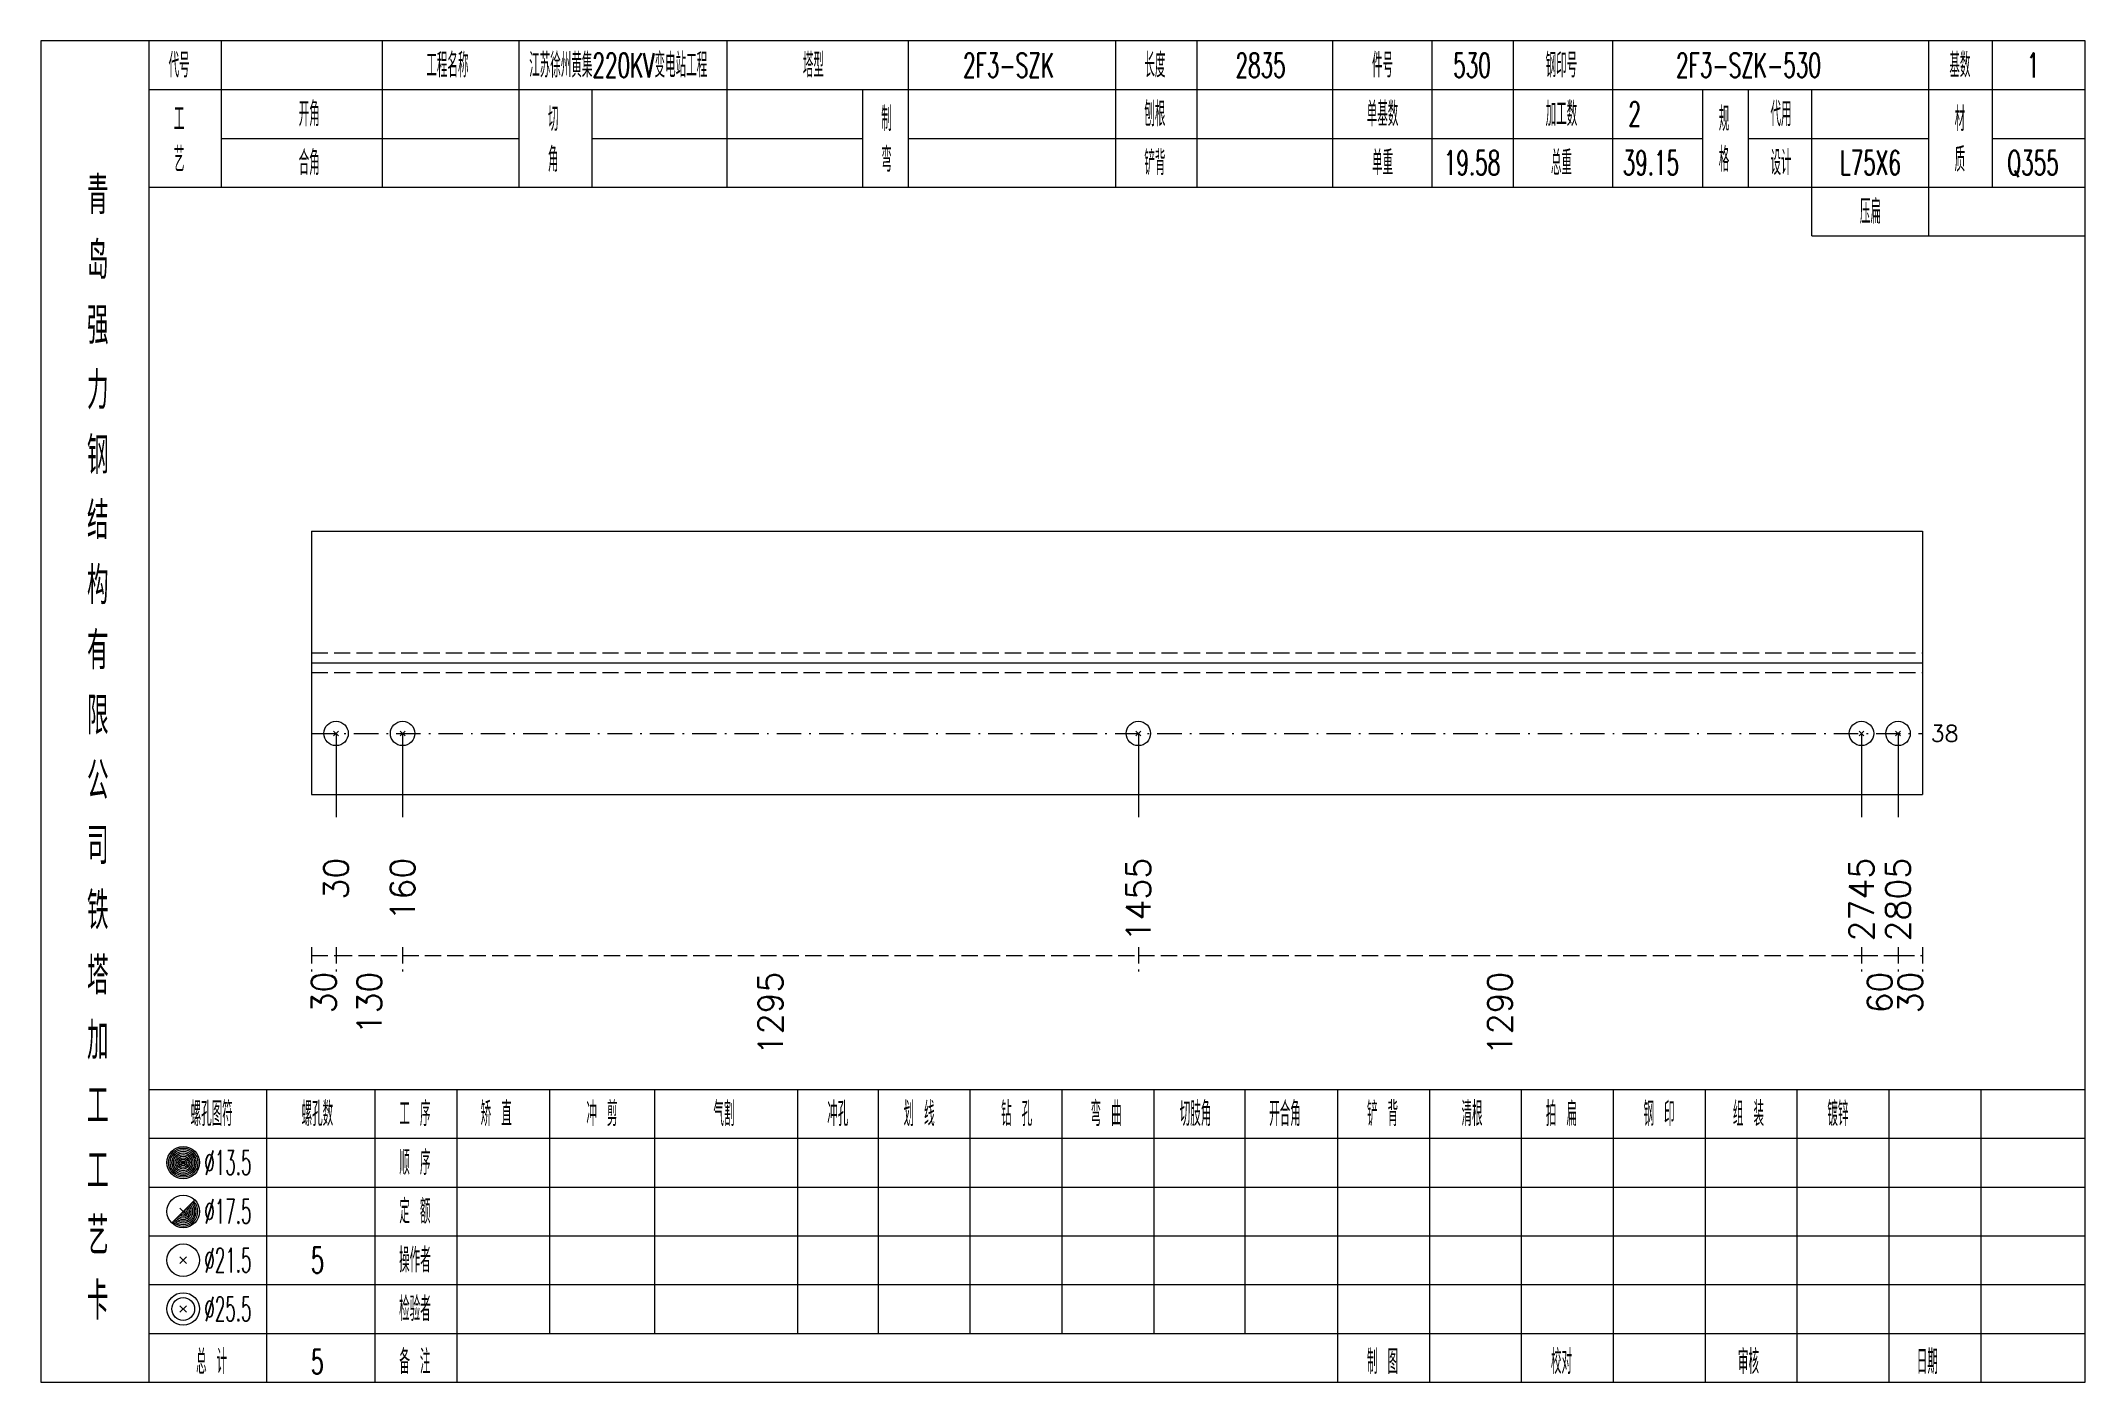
# Model space of a CAD drawing. Extents: x 0 to 4623, y -1159 to 4890.
# Drawn here: x 3114 to 3365.4, y 2250 to 2415 of the extents above; entities that cross this region are included whole.
import ezdxf
from ezdxf.enums import TextEntityAlignment as Align

# ---------------------------------------------------------------- set-up
doc = ezdxf.new("R2010")
doc.units = 0
doc.header["$MEASUREMENT"] = 0
doc.linetypes.add('一点画线', pattern=[5.2, 3, -1, 0.2, -1])
doc.linetypes.add('虚线', pattern=[2.75, 2, -0.75])
doc.layers.get('0').update_dxf_attribs({"linetype": 'CONTINUOUS', "lineweight": 25})
for name, color, linetype, lineweight in [('1', 7, 'CONTINUOUS', 25), ('4', 7, 'CONTINUOUS', 25), ('5', 7, 'CONTINUOUS', 25)]:
    doc.layers.add(name, color=color, linetype=linetype, lineweight=lineweight)
doc.styles.get("Standard").update_dxf_attribs({"font": 'simplex.shx', "width": 0.7, "height": 3, "bigfont": 'gbhzfs.shx'})

msp = doc.modelspace()

# ---------------------------------------------------------------- texts
at = {"color": 7, "linetype": 'Continuous', "lineweight": 13}
msp.add_text('38', height=2, dxfattribs=at).set_placement((3346.4, 2329.8), align=Align.MIDDLE_LEFT)
at = {"color": 8, "linetype": 'Continuous', "lineweight": 9}
for s, p in [('30', (3148.8, 2300.5)), ('130', (3154.39, 2300.5)), ('1295', (3203.725, 2300.5)), ('1290', (3293.435, 2300.5)), ('60', (3340.15, 2300.5)), ('30', (3343.9, 2300.5))]:
    msp.add_text(s, height=3, rotation=90, dxfattribs=at).set_placement(p, align=Align.MIDDLE_RIGHT)
at = {"layer": '1', "color": 7, "linetype": 'Continuous', "lineweight": 13}
for s, p in [('30', (3150.3, 2314.5)), ('160', (3158.48, 2314.5)), ('1455', (3248.97, 2314.5)), ('2745', (3337.9, 2314.5)), ('2805', (3342.4, 2314.5))]:
    msp.add_text(s, height=3, rotation=90, dxfattribs=at).set_placement(p, align=Align.MIDDLE_RIGHT)
at = {"layer": '4', "color": 1, "linetype": 'Continuous', "lineweight": 13}
for s, height, width, p in [('代号', 3, 0.6, (3131, 2412)), ('工程名称', 3, 0.6, (3164, 2412)), ('江苏徐州黄集220KV变电站工程', 3, 0.6, (3185, 2412)), ('塔型', 3, 0.6, (3209, 2412)), ('2F3-SZK', 3, 0.6, (3233, 2412)), ('长度', 3, 0.6, (3251, 2412)), ('2835', 3, 0.6, (3264, 2412)), ('件号', 3, 0.6, (3279, 2412)), ('530', 3, 0.6, (3290, 2412)), ('钢印号', 3, 0.6, (3301, 2412)), ('2F3-SZK-530', 3, 0.6, (3324, 2412)), ('基数', 3, 0.6, (3350, 2412)), ('1', 3, 0.6, (3359, 2412)), ('工', 3, 0.6, (3131, 2405.4)), ('开角', 3, 0.6, (3147, 2406)), ('切', 3, 0.6, (3177, 2405.4)), ('制', 3, 0.6, (3218, 2405.4)), ('刨根', 3, 0.6, (3251, 2406)), ('单基数', 3, 0.6, (3279, 2406)), ('加工数', 3, 0.6, (3301, 2406)), ('2', 3, 0.6, (3310, 2406)), ('规', 3, 0.6, (3321, 2405.4)), ('代用', 3, 0.6, (3328, 2406)), ('材', 3, 0.6, (3350, 2405.4)), ('艺', 3, 0.6, (3131, 2400.4)), ('合角', 3, 0.6, (3147, 2400)), ('角', 3, 0.6, (3177, 2400.4)), ('弯', 3, 0.6, (3218, 2400.4)), ('铲背', 3, 0.6, (3251, 2400)), ('单重', 3, 0.6, (3279, 2400)), ('19.58', 3, 0.6, (3290, 2400)), ('总重', 3, 0.6, (3301, 2400)), ('39.15', 3, 0.6, (3312, 2400)), ('格', 3, 0.6, (3321, 2400.4)), ('设计', 3, 0.6, (3328, 2400)), ('L75X6', 3, 0.6, (3339, 2400)), ('质', 3, 0.6, (3350, 2400.4)), ('Q355', 3, 0.6, (3359, 2400)), ('青', 4.6, 0.8, (3121, 2396)), ('压扁', 3, 0.6, (3339, 2394)), ('岛', 4.6, 0.8, (3121, 2388)), ('强', 4.6, 0.8, (3121, 2380)), ('力', 4.6, 0.8, (3121, 2372)), ('钢', 4.6, 0.8, (3121, 2364)), ('结', 4.6, 0.8, (3121, 2356)), ('构', 4.6, 0.8, (3121, 2348)), ('有', 4.6, 0.8, (3121, 2340)), ('限', 4.6, 0.8, (3121, 2332)), ('公', 4.6, 0.8, (3121, 2324)), ('司', 4.6, 0.8, (3121, 2316)), ('铁', 4.6, 0.8, (3121, 2308)), ('塔', 4.6, 0.8, (3121, 2300)), ('加', 4.6, 0.8, (3121, 2292)), ('工', 4.6, 0.8, (3121, 2284)), ('螺孔图符', 3, 0.6, (3135, 2283)), ('螺孔数', 3, 0.6, (3148, 2283)), ('工 序', 3, 0.6, (3160, 2283)), ('矫 直', 3, 0.6, (3170, 2283)), ('冲 剪', 3, 0.6, (3183, 2283)), ('气割', 3, 0.6, (3198, 2283)), ('冲孔', 3, 0.6, (3212, 2283)), ('划 线', 3, 0.6, (3222, 2283)), ('钻 孔', 3, 0.6, (3234, 2283)), ('弯 曲', 3, 0.6, (3245, 2283)), ('切肢角', 3, 0.6, (3256, 2283)), ('开合角', 3, 0.6, (3267, 2283)), ('铲 背', 3, 0.6, (3279, 2283)), ('清根', 3, 0.6, (3290, 2283)), ('拍 扁', 3, 0.6, (3301, 2283)), ('钢 印', 3, 0.6, (3313, 2283)), ('组 装', 3, 0.6, (3324, 2283)), ('镀锌', 3, 0.6, (3335, 2283)), ('工', 4.6, 0.8, (3121, 2276)), ('%%C13.5', 3, 0.5, (3137, 2277)), ('顺 序', 3, 0.6, (3160, 2277)), ('定 额', 3, 0.6, (3160, 2271)), ('艺', 4.6, 0.8, (3121, 2268)), ('%%C17.5', 3, 0.5, (3137, 2271)), ('%%C21.5', 3, 0.5, (3137, 2265)), ('5', 3.2, 0.6, (3148, 2265)), ('操作者', 3, 0.6, (3160, 2265)), ('卡', 4.6, 0.8, (3121, 2260)), ('%%C25.5', 3, 0.5, (3137, 2259)), ('检验者', 3, 0.6, (3160, 2259)), ('总 计', 3, 0.6, (3135, 2252.5)), ('5', 3, 0.6, (3148, 2252.5)), ('备 注', 3, 0.6, (3160, 2252.5)), ('制 图', 3, 0.6, (3279, 2252.5)), ('校对', 3, 0.6, (3301, 2252.5)), ('审核', 3, 0.6, (3324, 2252.5)), ('日期', 3, 0.6, (3346, 2252.5))]:
    msp.add_text(s, height=height, dxfattribs=dict(at, width=width)).set_placement(p, align=Align.MIDDLE_CENTER)

# ---------------------------------------------------------------- blocks, each defined once
blk = doc.blocks.new('孔21.5')
at = {"layer": '5', "color": 7, "linetype": 'Continuous', "lineweight": 13}
for p, q in [((-0.2, -0.2), (0.2, 0.2)), ((-0.2, 0.2), (0.2, -0.2))]:
    blk.add_line(p, q, dxfattribs=at)
blk.add_circle((0, 0), 1, dxfattribs=at)

# ---------------------------------------------------------------- linework, layer by layer
at = {"color": 7, "linetype": 'Continuous', "lineweight": 18}
for p, q in [((3147.3, 2354.7), (3147.3, 2322.3)), ((3147.3, 2354.7), (3345.4, 2354.7)), ((3345.4, 2354.7), (3345.4, 2322.3)), ((3147.3, 2338.5), (3345.4, 2338.5))]:
    msp.add_line(p, q, dxfattribs=at)
at = {"color": 1, "linetype": '虚线', "lineweight": 18}
for p, q in [((3147.3, 2339.7), (3345.4, 2339.7)), ((3147.3, 2337.3), (3345.4, 2337.3))]:
    msp.add_line(p, q, dxfattribs=at)
at = {"color": 3, "linetype": '一点画线', "lineweight": 13}
msp.add_line((3147.3, 2329.8), (3345.4, 2329.8), dxfattribs=at)
at = {"color": 7, "linetype": 'Continuous', "lineweight": 13}
for p, q in [((3150.3, 2329.8), (3150.3, 2319.5)), ((3158.48, 2329.8), (3158.48, 2319.5)), ((3248.97, 2329.8), (3248.97, 2319.5)), ((3337.9, 2329.8), (3337.9, 2319.5)), ((3342.4, 2329.8), (3342.4, 2319.5))]:
    msp.add_line(p, q, dxfattribs=at)
at = {"color": 8, "linetype": '虚线', "lineweight": 9}
for p, q in [((3147.3, 2303.5), (3147.3, 2300.5)), ((3150.3, 2303.5), (3150.3, 2300.5)), ((3150.3, 2303.5), (3150.3, 2300.5)), ((3158.48, 2303.5), (3158.48, 2300.5)), ((3158.48, 2303.5), (3158.48, 2300.5)), ((3248.97, 2303.5), (3248.97, 2300.5)), ((3248.97, 2303.5), (3248.97, 2300.5)), ((3337.9, 2303.5), (3337.9, 2300.5)), ((3337.9, 2303.5), (3337.9, 2300.5)), ((3342.4, 2303.5), (3342.4, 2300.5)), ((3342.4, 2303.5), (3342.4, 2300.5)), ((3345.4, 2303.5), (3345.4, 2300.5)), ((3147.3, 2302.5), (3150.3, 2302.5)), ((3150.3, 2302.5), (3158.48, 2302.5)), ((3158.48, 2302.5), (3248.97, 2302.5)), ((3248.97, 2302.5), (3337.9, 2302.5)), ((3337.9, 2302.5), (3342.4, 2302.5)), ((3342.4, 2302.5), (3345.4, 2302.5))]:
    msp.add_line(p, q, dxfattribs=at)
at = {"layer": '1', "color": 7, "linetype": 'Continuous', "lineweight": 18}
msp.add_line((3147.3, 2322.3), (3345.4, 2322.3), dxfattribs=at)
at = {"layer": '4', "color": 1, "linetype": 'Continuous', "lineweight": 18}
for p, q in [((3127.3, 2250), (3127.3, 2415)), ((3136.2, 2397), (3136.2, 2415)), ((3156, 2397), (3156, 2415)), ((3172.8, 2397), (3172.8, 2415)), ((3198.4, 2397), (3198.4, 2415)), ((3220.7, 2397), (3220.7, 2415)), ((3246.2, 2397), (3246.2, 2415)), ((3256.2, 2397), (3256.2, 2415)), ((3272.9, 2397), (3272.9, 2415)), ((3285.1, 2397), (3285.1, 2415)), ((3295.1, 2397), (3295.1, 2415)), ((3307.3, 2397), (3307.3, 2415)), ((3346.2, 2391), (3346.2, 2415)), ((3354, 2397), (3354, 2415)), ((3127.3, 2409), (3365.4, 2409)), ((3181.8, 2397), (3181.8, 2409)), ((3215.1, 2397), (3215.1, 2409)), ((3318.4, 2397), (3318.4, 2409)), ((3324, 2397), (3324, 2409)), ((3331.8, 2391), (3331.8, 2409)), ((3136.2, 2403), (3172.8, 2403)), ((3181.8, 2403), (3215.1, 2403)), ((3220.7, 2403), (3318.4, 2403)), ((3324, 2403), (3346.2, 2403)), ((3354, 2403), (3365.4, 2403)), ((3127.3, 2397), (3365.4, 2397)), ((3331.8, 2391), (3365.4, 2391)), ((3127.3, 2286), (3365.4, 2286)), ((3141.8, 2250), (3141.8, 2286)), ((3155.1, 2250), (3155.1, 2286)), ((3165.2, 2250), (3165.2, 2286)), ((3176.6, 2256), (3176.6, 2286)), ((3189.5, 2256), (3189.5, 2286)), ((3207.1, 2256), (3207.1, 2286)), ((3217, 2256), (3217, 2286)), ((3228.3, 2256), (3228.3, 2286)), ((3239.6, 2256), (3239.6, 2286)), ((3250.9, 2256), (3250.9, 2286)), ((3262.1, 2256), (3262.1, 2286)), ((3273.5, 2256), (3273.5, 2286)), ((3284.8, 2256), (3284.8, 2286)), ((3296.1, 2256), (3296.1, 2286)), ((3307.4, 2256), (3307.4, 2286)), ((3318.7, 2256), (3318.7, 2286)), ((3330, 2256), (3330, 2286)), ((3341.3, 2256), (3341.3, 2286)), ((3352.6, 2256), (3352.6, 2286)), ((3127.3, 2280), (3365.4, 2280)), ((3127.3, 2274), (3365.4, 2274)), ((3127.3, 2268), (3365.4, 2268)), ((3127.3, 2262), (3365.4, 2262)), ((3127.3, 2256), (3365.4, 2256)), ((3273.5, 2250), (3273.5, 2256)), ((3284.8, 2250), (3284.8, 2256)), ((3296.1, 2250), (3296.1, 2256)), ((3307.4, 2250), (3307.4, 2256)), ((3318.7, 2250), (3318.7, 2256)), ((3330, 2250), (3330, 2256)), ((3341.3, 2250), (3341.3, 2256)), ((3352.6, 2250), (3352.6, 2256))]:
    msp.add_line(p, q, dxfattribs=at)
at = {"layer": '4', "color": 7, "linetype": 'Continuous', "lineweight": 13}
for p, q in [((3131.3, 2276.8), (3131.7, 2277.2)), ((3131.7, 2276.8), (3131.3, 2277.2)), ((3130.086, 2269.586), (3132.914, 2272.414)), ((3131.1, 2271.4), (3131.9, 2270.6)), ((3131.1, 2264.6), (3131.9, 2265.4)), ((3131.1, 2265.4), (3131.9, 2264.6)), ((3131.1, 2258.6), (3131.9, 2259.4)), ((3131.1, 2259.4), (3131.9, 2258.6))]:
    msp.add_line(p, q, dxfattribs=at)
at = {"layer": '4', "color": 1, "linetype": 'Continuous', "lineweight": 18}
msp.add_lwpolyline([(3114, 2415), (3114, 2250), (3365.4, 2250), (3365.4, 2415)], close=True, dxfattribs=at)
at = {"layer": '4', "color": 7, "linetype": 'Continuous', "lineweight": 13}
for centre, radius in [((3131.5, 2277), 2), ((3131.5, 2277), 1.8), ((3131.5, 2277), 1.6), ((3131.5, 2277), 1.4), ((3131.5, 2277), 1.2), ((3131.5, 2277), 1), ((3131.5, 2277), 0.8), ((3131.5, 2277), 0.6), ((3131.5, 2277), 0.4), ((3131.5, 2277), 0.2), ((3131.5, 2271), 2), ((3131.5, 2265), 2), ((3131.5, 2259), 2), ((3131.5, 2259), 1.4)]:
    msp.add_circle(centre, radius, dxfattribs=at)
for radius in [1.8, 1.6, 1.4, 1.2, 1, 0.8, 0.6, 0.4, 0.2]:
    msp.add_arc((3131.5, 2271), radius, 225, 45, dxfattribs=at)

# ---------------------------------------------------------------- block references
at = {"layer": '1', "color": 7, "linetype": 'Continuous', "lineweight": 13, "xscale": 1.5, "yscale": 1.5, "zscale": 1.5}
for p in [(3150.3, 2329.8), (3158.48, 2329.8), (3248.97, 2329.8), (3337.9, 2329.8), (3342.4, 2329.8)]:
    msp.add_blockref('孔21.5', p, dxfattribs=at)

msp.set_redraw_order([(e.dxf.handle, doc.entitydb.next_handle()) for e in msp.query("TEXT MTEXT ATTDEF DIMENSION ARC_DIMENSION")])  # texts and dimensions are drawn at this point

doc.saveas('drawing.dxf')
